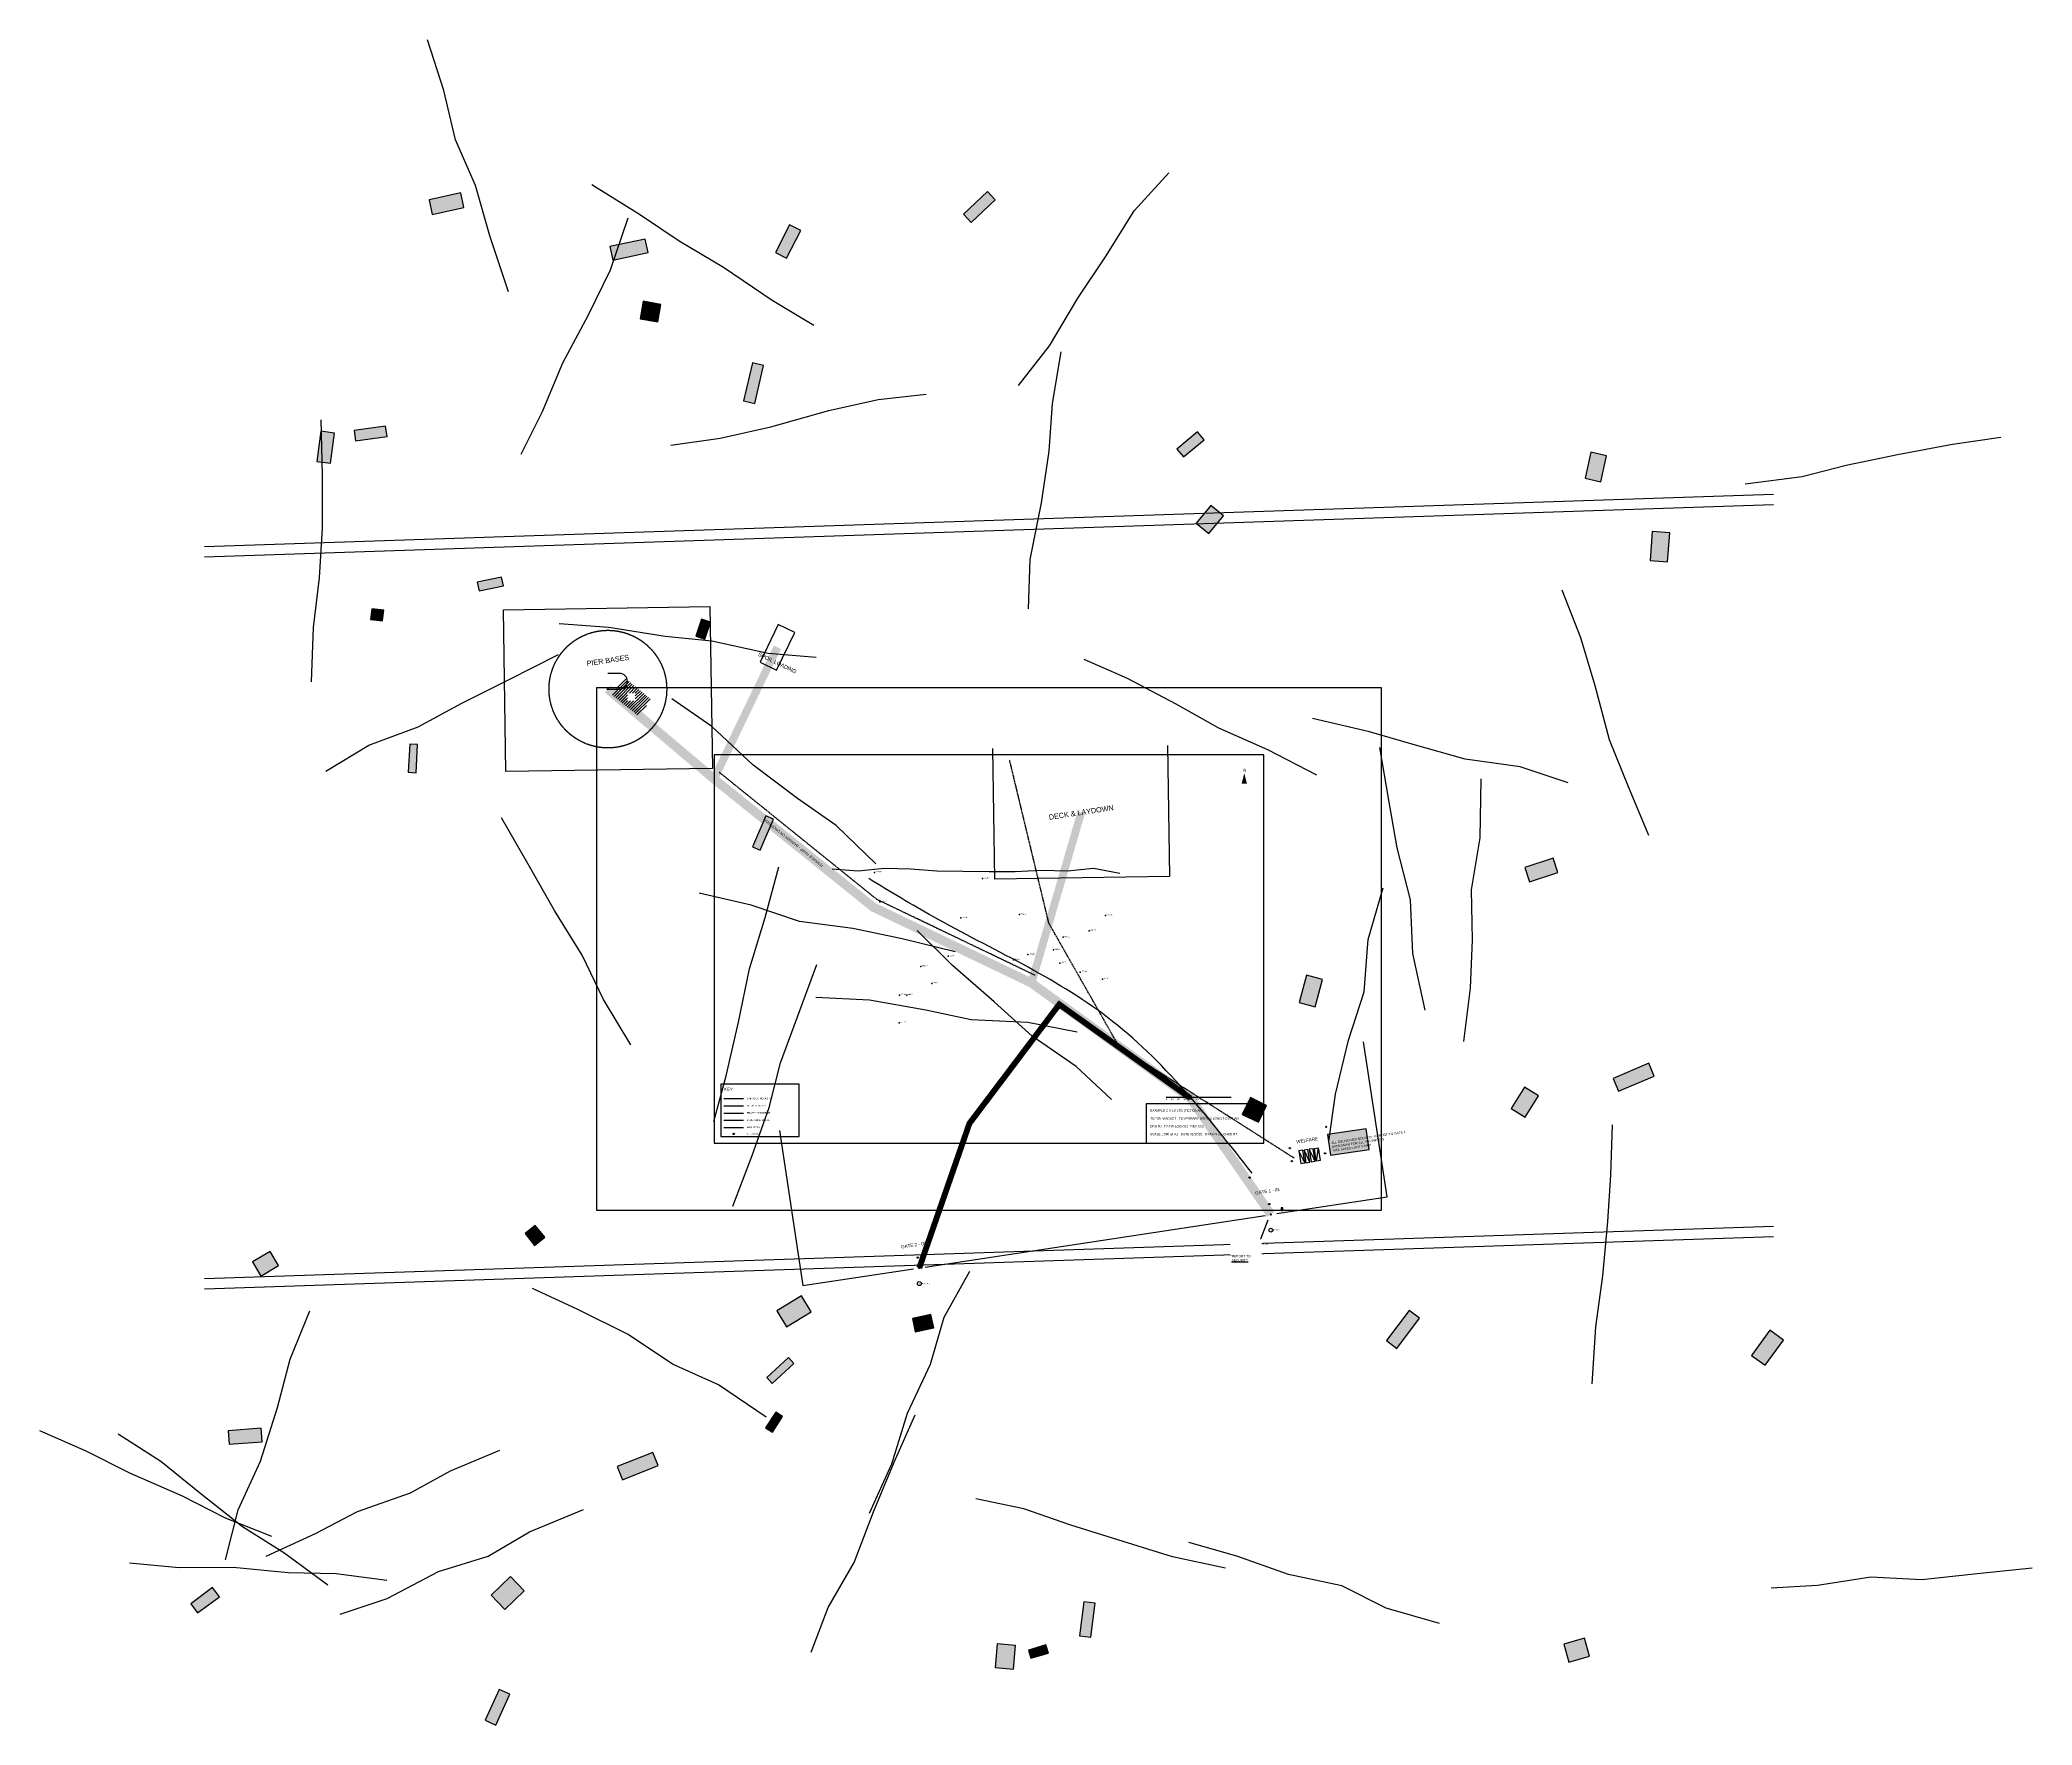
# Model space of a CAD drawing. Header units: millimetres. Extents: x 0 to 476461836, y 0 to 306518700.
# Drawn here: x 474937848 to 476461836, y 305229348 to 306518700 of the extents above; entities outside this region: 2.
import ezdxf
from ezdxf.enums import TextEntityAlignment as Align

# ---------------------------------------------------------------- set-up
doc = ezdxf.new("R2010")
doc.units = ezdxf.units.MM
doc.header["$LTSCALE"] = 500
doc.linetypes.add('DASHED', pattern=[1.524, 1.27, -0.254])
for name, color, linetype in [('EX_DRAINAGE', 4, 'Continuous'), ('IMAGES', 7, 'Continuous'), ('OSBASE$0$Building', 8, 'Continuous'), ('OSBASE$0$Field Boundary', 9, 'Continuous'), ('OSBASE$0$Road Edge', 8, 'Continuous'), ('SV_LEVELS', 3, 'Continuous'), ('SV_TOP OF BANK', 3, 'Continuous'), ('TW_BARRIER', 1, 'DASHED'), ('TW_CAR PARK', 160, 'CONTINUOUS'), ('TW_CRANE RADIUS', 1, 'DASHED'), ('TW_EXCLUSION ZONE', 1, 'CONTINUOUS'), ('TW_HAUL ROAD', 30, 'CONTINUOUS'), ('TW_HAUL ROAD ONE WAY', 30, 'CONTINUOUS'), ('TW_HERAS', 8, 'HERAS_TXT'), ('TW_HOARDING 2.4m', 5, 'CONTINUOUS'), ('TW_LOADING BAY', 40, 'CONTINUOUS'), ('TW_PED ROUTE', 3, 'DASHED'), ('TW_SECURITY', 6, 'Continuous'), ('TW_SYMBOLS', 7, 'CONTINUOUS'), ('TW_WELFARE', 140, 'CONTINUOUS'), ('Z_KEY', 7, 'Continuous'), ('Z_SHEET', 8, 'Continuous'), ('Z_TEXT', 7, 'CONTINUOUS'), ('Z_TITLE', 7, 'Continuous')]:
    doc.layers.add(name, color=color, linetype=linetype)
doc.styles.add('OpenSansCondensed-Light', font='OpenSansCondensed-Light.ttf')
doc.linetypes.add('HERAS_TXT', pattern='A,4000,-750,["H",Standard,S=600,R=0,X=-250,Y=-300],-750', length=5500)
doc.dimstyles.new('EZDXF', dxfattribs={"dimtxt": 0.25, "dimasz": 0.175, "dimexe": 0.375, "dimexo": 0.125, "dimgap": 0.1, "dimtad": 1, "dimlfac": 100, "dimzin": 12, "dimdsep": 46, "dimtxsty": 'OpenSansCondensed-Light', "dimblk": 'ARCHTICK', "dimcen": 2.5, "dimazin": 3, "dimtfac": 0.5, "dimtmove": 2, "dimatfit": 3})
picture_1 = doc.add_image_def('image1.jpg', size_in_pixel=(6000, 4000))

# ---------------------------------------------------------------- blocks, each defined once
blk = doc.blocks.new('GATE')
blk.add_circle((0, 0), 500)
blk.add_text('GA', height=400).set_placement((0, 0), align=Align.MIDDLE_CENTER)
blk = doc.blocks.new('MARSHAL')
blk.add_circle((0, 0), 500)
blk.add_text('MA', height=400).set_placement((0, 0), align=Align.MIDDLE_CENTER)
blk = doc.blocks.new('SPEED_5')
blk.add_circle((0, 0), 500)
blk.add_text('SP', height=400).set_placement((0, 0), align=Align.MIDDLE_CENTER)
blk = doc.blocks.new('WHEEL_WASH')
blk.add_circle((0, 0), 500)
blk.add_text('WH', height=400).set_placement((0, 0), align=Align.MIDDLE_CENTER)
blk = doc.blocks.new('MOBILE_CRANE')
blk.add_circle((0, 0), 500)
blk.add_text('MO', height=400).set_placement((0, 0), align=Align.MIDDLE_CENTER)
blk = doc.blocks.new('FIRST_AID')
blk.add_circle((0, 0), 500)
blk.add_text('FI', height=400).set_placement((0, 0), align=Align.MIDDLE_CENTER)
blk = doc.blocks.new('FIRE_POINT')
blk.add_circle((0, 0), 500)
blk.add_text('FI', height=400).set_placement((0, 0), align=Align.MIDDLE_CENTER)
blk = doc.blocks.new('TOILETS')
blk.add_circle((0, 0), 500)
blk.add_text('TO', height=400).set_placement((0, 0), align=Align.MIDDLE_CENTER)
blk = doc.blocks.new('ASSEMBLY')
blk.add_circle((0, 0), 500)
blk.add_text('AS', height=400).set_placement((0, 0), align=Align.MIDDLE_CENTER)
blk = doc.blocks.new('PED_CROSSING')
blk.add_circle((0, 0), 500)
blk.add_text('PE', height=400).set_placement((0, 0), align=Align.MIDDLE_CENTER)
blk = doc.blocks.new('DOOR_900')
at = {"color": 0}
blk.add_line((0, 0), (900, 0), dxfattribs=at)
blk.add_arc((0, 0), 900, 0, 90, dxfattribs=at)
blk = doc.blocks.new('WELFARE_UNIT_32x10')
at = {"color": 0}
blk.add_line((-4877, -1524), (4877, 1524), dxfattribs=at)
blk.add_lwpolyline([(-4877, -1524), (4877, -1524), (4877, 1524), (-4877, 1524)], close=True, dxfattribs=at)
blk.add_blockref('DOOR_900', (-3500, -1524))
blk.add_text('WELFARE', height=500, dxfattribs=at).set_placement((-1200, -200))
blk = doc.blocks.new('GATE_TAG')
at = {"color": 0}
blk.add_circle((0, 0), 1500, dxfattribs=at)
blk.add_attdef('GATE_NO', (0, -400), '', height=900, dxfattribs=at)
blk = doc.blocks.new('*U1')
blk.add_line((0, 1000), (1200, 1000))
blk.add_lwpolyline([(0, 0), (1200, 0), (1200, 2000), (0, 2000)], close=True)
blk = doc.blocks.new('_ARCHTICK')
at = {"color": 0, "linetype": 'BYBLOCK', "const_width": 0.15}
blk.add_lwpolyline([(-0.5, -0.5), (0.5, 0.5)], dxfattribs=at)
blk = doc.blocks.new('NORTH_ARROW')
blk.add_solid([(0, 6000), (-2000, -2000), (2000, -2000)])
blk.add_text('N', height=2500).set_placement((-800, 7000))

msp = doc.modelspace()

# ---------------------------------------------------------------- hatches: boundary and pattern name
at = {"layer": 'OSBASE$0$Building'}
for points in [[(475238013, 306385169), (475262224, 306390417), (475259814, 306401535), (475235603, 306396286)], [(475650313, 306378970), (475668666, 306396410), (475662668, 306402722), (475644314, 306385283)], [(475509117, 306351617), (475519915, 306372920), (475511408, 306377232), (475500610, 306355929)], [(475376030, 306350258), (475403067, 306356103), (475400860, 306366315), (475373822, 306360470)], [(475410512, 306302910), (475412881, 306316316), (475399367, 306318703), (475396999, 306305297)], [(475484728, 306240543), (475491457, 306269663), (475482953, 306271628), (475476224, 306242508)], [(475160127, 306194765), (475163266, 306217783), (475152768, 306219215), (475149630, 306196197)], [(475179292, 306211917), (475203430, 306215121), (475202371, 306223095), (475178233, 306219892)], [(475812682, 306199581), (475828385, 306212600), (475823340, 306218685), (475807637, 306205666)], [(476131984, 306180654), (476136313, 306200477), (476124145, 306203134), (476119815, 306183311)], [(475832071, 306140904), (475843353, 306154504), (475833667, 306162539), (475822385, 306148938)], [(476182977, 306119262), (476184669, 306141634), (476171221, 306142651), (476169529, 306120278)], [(475273801, 306097068), (475292485, 306100904), (475291087, 306107710), (475272404, 306103873)], [(475199938, 306074242), (475200875, 306082423), (475191727, 306083472), (475190789, 306075291)], [(475446485, 306060274), (475450767, 306073173), (475443861, 306075465), (475439580, 306062566)], [(475225606, 305957998), (475226827, 305979486), (475220744, 305979832), (475219523, 305958344)], [(475488969, 305898791), (475499013, 305922450), (475493099, 305924961), (475483055, 305901302)], [(476077265, 305874627), (476098919, 305881776), (476095345, 305892600), (476073692, 305885450)], [(475913476, 305779007), (475918962, 305799765), (475906705, 305803004), (475901219, 305782246)], [(476145394, 305714417), (476172733, 305725926), (476168621, 305735694), (476141281, 305724185)], [(476073940, 305694451), (476084179, 305710731), (476073604, 305717383), (476063364, 305701103)], [(475869981, 305690607), (475876260, 305703503), (475863839, 305709551), (475857560, 305696654)], [(475316159, 305596359), (475324063, 305602563), (475316864, 305611734), (475308960, 305605529)], [(475106821, 305572945), (475120489, 305580913), (475114143, 305591798), (475100475, 305583830)], [(475509039, 305534134), (475527784, 305545608), (475520357, 305557743), (475501611, 305546268)], [(475975974, 305517557), (475993260, 305540618), (475985325, 305546567), (475968038, 305523506)], [(475607533, 305530192), (475621703, 305533333), (475619451, 305543494), (475605281, 305540353)], [(476257605, 305504636), (476271559, 305523915), (476261165, 305531438), (476247211, 305512159)], [(475498143, 305490740), (475514693, 305505953), (475510491, 305510524), (475493941, 305495311)], [(475498202, 305453458), (475505938, 305465453), (475500738, 305468807), (475493002, 305456812)], [(475082767, 305444344), (475107791, 305446208), (475107026, 305456484), (475082002, 305454620)], [(475383455, 305417143), (475410820, 305427894), (475406828, 305438056), (475379463, 305427305)], [(475058484, 305315169), (475075203, 305327593), (475069973, 305334631), (475053254, 305322207)], [(475293446, 305317960), (475308293, 305332166), (475297953, 305342973), (475283106, 305328767)], [(475741840, 305296600), (475745106, 305322635), (475736408, 305323726), (475733141, 305297692)], [(475682572, 305272107), (475684275, 305290300), (475670260, 305291612), (475668557, 305273419)], [(475695912, 305280479), (475709313, 305284506), (475707415, 305290824), (475694014, 305286798)], [(476107437, 305277625), (476123340, 305282165), (476119435, 305295846), (476103531, 305291306)], [(475286530, 305229348), (475297253, 305252939), (475289105, 305256642), (475278383, 305233051)]]:
    msp.add_hatch(color=8, dxfattribs=at).paths.add_polyline_path(points)
at = {"layer": 'TW_CAR PARK'}
h = msp.add_hatch(color=7, dxfattribs=at)
h.set_gradient(color1=(200, 220, 255))
h.paths.add_polyline_path([(475925107, 305665357), (475954766, 305669866), (475952361, 305685685), (475922702, 305681175)])
at = {"layer": 'TW_EXCLUSION ZONE'}
h = msp.add_hatch(dxfattribs=at)
h.set_pattern_fill('ANSI31', scale=500)
h.paths.add_polyline_path([(475405493, 306014045), (475385240, 306030349), (475375207, 306017885), (475395460, 306001581)])
h.paths.add_polyline_path([(475387350, 306012965), (475393350, 306012965), (475393350, 306018965), (475387350, 306018965)], flags=16)

# ---------------------------------------------------------------- linework, layer by layer
msp.add_line((0, 0), (1000, 1000))
at = {"layer": 'EX_DRAINAGE'}
msp.add_spline([(475865097, 305651684), (475754500, 305770853), (475621336, 305847791), (475571998, 305876960)], degree=3, dxfattribs=at)
at = {"layer": 'OSBASE$0$Building'}
for points in [[(475238013, 306385169), (475262224, 306390417), (475259814, 306401535), (475235603, 306396286)], [(475650313, 306378970), (475668666, 306396410), (475662668, 306402722), (475644314, 306385283)], [(475509117, 306351617), (475519915, 306372920), (475511408, 306377232), (475500610, 306355929)], [(475376030, 306350258), (475403067, 306356103), (475400860, 306366315), (475373822, 306360470)], [(475410512, 306302910), (475412881, 306316316), (475399367, 306318703), (475396999, 306305297)], [(475484728, 306240543), (475491457, 306269663), (475482953, 306271628), (475476224, 306242508)], [(475160127, 306194765), (475163266, 306217783), (475152768, 306219215), (475149630, 306196197)], [(475179292, 306211917), (475203430, 306215121), (475202371, 306223095), (475178233, 306219892)], [(475812682, 306199581), (475828385, 306212600), (475823340, 306218685), (475807637, 306205666)], [(476131984, 306180654), (476136313, 306200477), (476124145, 306203134), (476119815, 306183311)], [(475832071, 306140904), (475843353, 306154504), (475833667, 306162539), (475822385, 306148938)], [(476182977, 306119262), (476184669, 306141634), (476171221, 306142651), (476169529, 306120278)], [(475273801, 306097068), (475292485, 306100904), (475291087, 306107710), (475272404, 306103873)], [(475199938, 306074242), (475200875, 306082423), (475191727, 306083472), (475190789, 306075291)], [(475446485, 306060274), (475450767, 306073173), (475443861, 306075465), (475439580, 306062566)], [(475225606, 305957998), (475226827, 305979486), (475220744, 305979832), (475219523, 305958344)], [(475488969, 305898791), (475499013, 305922450), (475493099, 305924961), (475483055, 305901302)], [(476077265, 305874627), (476098919, 305881776), (476095345, 305892600), (476073692, 305885450)], [(475913476, 305779007), (475918962, 305799765), (475906705, 305803004), (475901219, 305782246)], [(476145394, 305714417), (476172733, 305725926), (476168621, 305735694), (476141281, 305724185)], [(476073940, 305694451), (476084179, 305710731), (476073604, 305717383), (476063364, 305701103)], [(475869981, 305690607), (475876260, 305703503), (475863839, 305709551), (475857560, 305696654)], [(475316159, 305596359), (475324063, 305602563), (475316864, 305611734), (475308960, 305605529)], [(475106821, 305572945), (475120489, 305580913), (475114143, 305591798), (475100475, 305583830)], [(475509039, 305534134), (475527784, 305545608), (475520357, 305557743), (475501611, 305546268)], [(475975974, 305517557), (475993260, 305540618), (475985325, 305546567), (475968038, 305523506)], [(475607533, 305530192), (475621703, 305533333), (475619451, 305543494), (475605281, 305540353)], [(476257605, 305504636), (476271559, 305523915), (476261165, 305531438), (476247211, 305512159)], [(475498143, 305490740), (475514693, 305505953), (475510491, 305510524), (475493941, 305495311)], [(475498202, 305453458), (475505938, 305465453), (475500738, 305468807), (475493002, 305456812)], [(475082767, 305444344), (475107791, 305446208), (475107026, 305456484), (475082002, 305454620)], [(475383455, 305417143), (475410820, 305427894), (475406828, 305438056), (475379463, 305427305)], [(475058484, 305315169), (475075203, 305327593), (475069973, 305334631), (475053254, 305322207)], [(475293446, 305317960), (475308293, 305332166), (475297953, 305342973), (475283106, 305328767)], [(475741840, 305296600), (475745106, 305322635), (475736408, 305323726), (475733141, 305297692)], [(475682572, 305272107), (475684275, 305290300), (475670260, 305291612), (475668557, 305273419)], [(475695912, 305280479), (475709313, 305284506), (475707415, 305290824), (475694014, 305286798)], [(476107437, 305277625), (476123340, 305282165), (476119435, 305295846), (476103531, 305291306)], [(475286530, 305229348), (475297253, 305252939), (475289105, 305256642), (475278383, 305233051)]]:
    msp.add_lwpolyline(points, close=True, dxfattribs=at)
at = {"layer": 'OSBASE$0$Field Boundary'}
for points in [[(475296431, 306325965), (475282128, 306368839), (475271102, 306407316), (475255861, 306442083), (475246956, 306480010), (475234359, 306518700)], [(475686425, 306254255), (475710053, 306284506), (475731819, 306321101), (475753437, 306353380), (475774900, 306387857), (475801343, 306417056)], [(475530016, 306300178), (475497981, 306319379), (475460820, 306344470), (475426977, 306364646), (475396434, 306385022), (475360083, 306407693)], [(475305907, 306201723), (475322392, 306234406), (475337962, 306271687), (475357451, 306308221), (475374479, 306342805), (475387935, 306382557)], [(475694060, 306083489), (475695381, 306121136), (475704099, 306164573), (475709878, 306203953), (475712521, 306240518), (475718982, 306279942)], [(475420574, 306208669), (475458287, 306213928), (475496927, 306222698), (475541494, 306235132), (475579045, 306243484), (475615932, 306247709)], [(475145707, 306027455), (475147066, 306069039), (475151770, 306107038), (475154090, 306144982), (475153938, 306185600), (475152914, 306227994)], [(476242244, 306178939), (476285995, 306184535), (476319543, 306193270), (476358777, 306201550), (476400991, 306209442), (476437859, 306214641)], [(476168720, 305909963), (476153142, 305947264), (476138586, 305983202), (476127458, 306024381), (476116671, 306061168), (476102377, 306097588)], [(475531749, 306046213), (475494955, 306049285), (475451918, 306058645), (475416240, 306062133), (475373046, 306069152), (475335188, 306071915)], [(475156512, 305959130), (475189626, 305979176), (475227366, 305993115), (475260594, 306011332), (475296364, 306029039), (475334589, 306048362)], [(475914702, 305956060), (475877257, 305975410), (475839595, 305992135), (475807041, 306010489), (475769883, 306030114), (475736787, 306044591)], [(475577384, 305888318), (475546976, 305917754), (475517489, 305938311), (475483353, 305963965), (475451915, 305993384), (475421197, 306014539)], [(476106919, 305950199), (476070225, 305962550), (476028064, 305968369), (475988305, 305979682), (475954918, 305989266), (475911421, 305999541)], [(475997432, 305776286), (475988097, 305819768), (475986352, 305860823), (475976006, 305900518), (475969819, 305936922), (475962927, 305977343)], [(476027210, 305752316), (476032251, 305793086), (476033715, 305830078), (476032870, 305868505), (476039518, 305908229), (476040284, 305953268)], [(475390034, 305749729), (475369006, 305784619), (475352757, 305818525), (475331514, 305852606), (475311376, 305888001), (475291008, 305923446)], [(475453278, 305691249), (475462837, 305726057), (475472378, 305767209), (475480597, 305808083), (475492792, 305847326), (475503003, 305886003)], [(475638005, 305821079), (475597364, 305830944), (475559764, 305838951), (475518835, 305844169), (475481900, 305856772), (475442245, 305865761)], [(475923745, 305676141), (475928896, 305712160), (475938964, 305753340), (475950950, 305790473), (475954027, 305830336), (475965375, 305869983)], [(475757584, 305707940), (475730674, 305733326), (475696922, 305756429), (475667858, 305782751), (475636061, 305810652), (475608878, 305837210)], [(475468003, 305626399), (475482708, 305665131), (475495719, 305701902), (475504414, 305736111), (475519136, 305776219), (475532259, 305811396)], [(475731292, 305759457), (475693550, 305766805), (475650360, 305769060), (475615462, 305776474), (475572423, 305783941), (475531325, 305785987)], [(476125311, 305490594), (476128005, 305534015), (476133445, 305573075), (476137205, 305614701), (476139543, 305650051), (476140925, 305688725)], [(475572601, 305391480), (475589668, 305429399), (475601501, 305468046), (475619098, 305505560), (475629528, 305541508), (475649346, 305576596)], [(475493449, 305464982), (475457092, 305489673), (475421756, 305505437), (475387796, 305528170), (475349346, 305547300), (475314665, 305563367)], [(475079747, 305355881), (475089532, 305394194), (475106616, 305431442), (475119728, 305472285), (475129317, 305509281), (475144398, 305546297)], [(475115320, 305373677), (475079793, 305387592), (475047012, 305404663), (475006725, 305422039), (474973326, 305438895), (474937848, 305454596)], [(475527919, 305285141), (475540921, 305319468), (475560856, 305353902), (475575489, 305392445), (475591441, 305430608), (475607391, 305466662)], [(475158020, 305336486), (475124530, 305361241), (475092958, 305380989), (475061318, 305406022), (475030440, 305430957), (474997651, 305451907)], [(475110952, 305358752), (475148743, 305375995), (475180736, 305392778), (475221420, 305407073), (475251880, 305424027), (475289811, 305439628)], [(475167551, 305314231), (475203528, 305326341), (475242903, 305346867), (475280776, 305358616), (475312292, 305377280), (475353753, 305394275)], [(475844710, 305349372), (475804258, 305358039), (475766443, 305369917), (475726477, 305382249), (475690493, 305394744), (475653777, 305402461)], [(476008560, 305307207), (475967816, 305318744), (475933737, 305335928), (475893020, 305344605), (475853438, 305358694), (475816850, 305369207)], [(475203271, 305339974), (475164623, 305345226), (475127793, 305345935), (475085715, 305349947), (475044451, 305349587), (475006516, 305353306)], [(476262161, 305334321), (476297631, 305336443), (476338548, 305342750), (476377539, 305340878), (476419704, 305345418), (476461836, 305349724)]]:
    msp.add_lwpolyline(points, dxfattribs=at)
at = {"layer": 'OSBASE$0$Road Edge'}
for points in [[(475063910, 306131170), (476263910, 306171170)], [(475063910, 306123170), (476263910, 306163170)], [(475063910, 305571170), (476263910, 305611170)], [(475063910, 305563170), (476263910, 305603170)]]:
    msp.add_lwpolyline(points, dxfattribs=at)
at = {"layer": 'SV_LEVELS'}
for p in [(475576427, 305881729, 88904), (475658839, 305877011, 89039), (475580362, 305859234, 91825), (475687228, 305849531, 91023), (475642252, 305846955, 87460), (475740569, 305837082, 91787), (475753132, 305848830, 90376), (475693539, 305818851, 86204), (475713306, 305822439, 88961), (475720651, 305832139, 87387), (475611829, 305809830, 88073), (475632531, 305817564, 91938), (475682702, 305814840, 91988), (475718054, 305812385, 91214), (475733599, 305805550, 87939), (475620043, 305796824, 89240), (475750681, 305800114, 89313), (475595366, 305787899, 86634), (475601077, 305787901, 86906), (475595102, 305766684, 90206)]:
    msp.add_point(p, dxfattribs=at)
at = {"layer": 'SV_TOP OF BANK'}
msp.add_polyline3d([(475543910, 305884576, 88000), (475563910, 305882906, 88150), (475583910, 305884923, 88300), (475603910, 305884600, 88450), (475623910, 305882853, 88600), (475643910, 305882670, 88750), (475663910, 305882485, 88900), (475683910, 305882467, 89050), (475703910, 305883453, 89200), (475723910, 305882835, 89350), (475743910, 305885005, 89500), (475763910, 305881174, 89650)], dxfattribs=at)
at = {"layer": 'TW_BARRIER'}
for points in [[(475699206, 305802977), (475578117, 305861070), (475457611, 305958300)], [(475461160, 305697670), (475476160, 305697670)]]:
    msp.add_lwpolyline(points, dxfattribs=at)
at = {"layer": 'TW_CAR PARK'}
msp.add_lwpolyline([(475925107, 305665357), (475954766, 305669866), (475952361, 305685685), (475922702, 305681175)], close=True, dxfattribs=at)
at = {"layer": 'TW_CRANE RADIUS'}
msp.add_circle((475372350, 306021965), 45000, dxfattribs=at)
at = {"layer": 'TW_HAUL ROAD'}
for points, const_width in [([(475453535, 305953237), (475502055, 306054008)], 6000), ([(475879496, 305620055), (475818019, 305708996), (475696394, 305797117), (475575305, 305855210), (475453535, 305953237), (475372350, 306021965)], 7000), ([(475696394, 305797117), (475734434, 305927657)], 6000)]:
    msp.add_lwpolyline(points, dxfattribs=dict(at, const_width=const_width))
at = {"layer": 'TW_HAUL ROAD', "elevation": 87500}
msp.add_lwpolyline([(475372350, 306021965), (475381350, 306021965, 1), (475381350, 306033965), (475372350, 306033965)], format="xyb", dxfattribs=at)
at = {"layer": 'TW_HAUL ROAD'}
msp.add_lwpolyline([(475461160, 305686670), (475476160, 305686670)], dxfattribs=at)
at = {"layer": 'TW_HAUL ROAD ONE WAY', "const_width": 4500}
msp.add_lwpolyline([(475818019, 305708996), (475717626, 305780758), (475648925, 305689686), (475610571, 305579169)], dxfattribs=at)
at = {"layer": 'TW_HAUL ROAD ONE WAY', "color": 30}
msp.add_solid([(475681469, 305732827), (475684473, 305734319), (475682078, 305736125)], dxfattribs=at)
at = {"layer": 'TW_HERAS'}
msp.add_lwpolyline([(475292403, 306082673), (475450387, 306085111), (475452299, 305961258), (475294312, 305958819)], close=True, dxfattribs=at)
for points in [[(475800530, 305978712), (475802082, 305878675), (475668337, 305876602), (475666787, 305976639)], [(475461160, 305703170), (475476160, 305703170)]]:
    msp.add_lwpolyline(points, dxfattribs=at)
at = {"layer": 'TW_HOARDING 2.4m', "true_color": 0x005493}
for points in [[(475883945, 305620731), (475968474, 305633583), (475950437, 305752220)], [(475883945, 305620731), (475968474, 305633583), (475950437, 305752220)], [(475503556, 305684278), (475521593, 305565641), (475606122, 305578493)], [(475503556, 305684278), (475521593, 305565641), (475606122, 305578493)], [(475615020, 305579845), (475875047, 305619379)]]:
    msp.add_lwpolyline(points, dxfattribs=at)
at = {"layer": 'TW_HOARDING 2.4m'}
msp.add_lwpolyline([(475461160, 305708670), (475476160, 305708670)], dxfattribs=at)
at = {"layer": 'TW_LOADING BAY'}
msp.add_lwpolyline([(475501421, 306036555), (475515303, 306065387), (475502689, 306071461), (475488807, 306042629)], close=True, dxfattribs=at)
at = {"layer": 'TW_PED ROUTE'}
for points in [[(475897211, 305663208), (475763288, 305748650), (475709708, 305842806), (475679659, 305967663)], [(475461160, 305692170), (475476160, 305692170)]]:
    msp.add_lwpolyline(points, dxfattribs=at)
at = {"layer": 'Z_KEY'}
msp.add_lwpolyline([(475458660, 305679670), (475518660, 305679670), (475518660, 305719670), (475458660, 305719670)], close=True, dxfattribs=at)
at = {"layer": 'Z_SHEET'}
msp.add_lwpolyline([(475453660, 305674670), (475874160, 305674670), (475874160, 305971670), (475453660, 305971670)], close=True, dxfattribs=at)
at = {"layer": 'Z_SHEET', "const_width": 800}
for points in [[(475799160, 305709670), (475809160, 305709670)], [(475819160, 305709670), (475829160, 305709670)], [(475839160, 305709670), (475849160, 305709670)]]:
    msp.add_lwpolyline(points, dxfattribs=at)
at = {"layer": 'Z_SHEET'}
for points in [[(475809160, 305709670), (475819160, 305709670)], [(475829160, 305709670), (475839160, 305709670)]]:
    msp.add_lwpolyline(points, dxfattribs=at)
at = {"layer": 'Z_TITLE'}
msp.add_lwpolyline([(475784160, 305674670), (475874160, 305674670), (475874160, 305704670), (475784160, 305704670)], close=True, dxfattribs=at)

# ---------------------------------------------------------------- block references
at = {"layer": 'TW_SECURITY'}
msp.add_blockref('*U1', (475887496, 305623055), dxfattribs=at)
for p, values in [((475879496, 305608055), {'GATE_NO': 'GATE 1 (IN)'}), ((475610571, 305567169), {'GATE_NO': 'GATE 2 (OUT)'})]:
    msp.add_blockref('GATE_TAG', p, dxfattribs=at).add_auto_attribs(values)
at = {"layer": 'TW_SYMBOLS'}
for name, p, rotation in [('MOBILE_CRANE', (475372350, 306021965), 0.8840066562372121), ('PED_CROSSING', (475763288, 305748650), -125.92446876200114), ('WHEEL_WASH', (475648925, 305689686), 142.97058815636012), ('SPEED_5', (475863225, 305648222), 8.644760059721362), ('MARSHAL', (475878294, 305627964), 8.644760059721362), ('GATE', (475879496, 305620055), 8.644760059721362), ('MARSHAL', (475609369, 305587078), 8.644760059721362), ('GATE', (475610571, 305579169), 8.644760059721362)]:
    msp.add_blockref(name, p, dxfattribs=dict(at, rotation=rotation))
for name, p in [('GATE', (475468660, 305681670)), ('ASSEMBLY', (475921800, 305687107)), ('FIRST_AID', (475894031, 305670816)), ('TOILETS', (475920938, 305666815)), ('FIRE_POINT', (475895534, 305660930))]:
    msp.add_blockref(name, p, dxfattribs=at)
at = {"layer": 'TW_WELFARE', "color": 140}
for p, rotation in [((475903143, 305664110), 98.64597461032346), ((475907098, 305664711), 98.64884653421274), ((475911052, 305665312), 98.64597461032346)]:
    msp.add_blockref('WELFARE_UNIT_32x10', p, dxfattribs=dict(at, rotation=rotation))
at = {"layer": 'TW_WELFARE', "color": 140, "xscale": -1, "rotation": 98.64597461032346}
msp.add_blockref('WELFARE_UNIT_32x10', (475915006, 305665914), dxfattribs=at)
at = {"layer": 'Z_SHEET'}
msp.add_blockref('NORTH_ARROW', (475859160, 305951670), dxfattribs=at)

# ---------------------------------------------------------------- texts
msp.add_text('.', height=250).set_placement((0, 0))
at = {"layer": 'SV_LEVELS'}
for s, p in [('+88.90', (475577227, 305881729)), ('+89.04', (475659639, 305877011)), ('+91.82', (475581162, 305859234)), ('+91.02', (475688028, 305849531)), ('+90.38', (475753932, 305848830)), ('+87.46', (475643052, 305846955)), ('+91.79', (475741369, 305837082)), ('+91.94', (475633331, 305817564)), ('+86.20', (475694339, 305818851)), ('+88.96', (475714106, 305822439)), ('+87.39', (475721451, 305832139)), ('+88.07', (475612629, 305809830)), ('+91.99', (475683502, 305814840)), ('+91.21', (475718854, 305812385)), ('+87.94', (475734399, 305805550)), ('+86.63', (475596166, 305787899)), ('+86.91', (475601877, 305787901)), ('+89.24', (475620843, 305796824)), ('+89.31', (475751481, 305800114)), ('+90.21', (475595902, 305766684))]:
    msp.add_text(s, height=1000, dxfattribs=at).set_placement(p)
at = {"layer": 'Z_KEY'}
for s, height, p in [('KEY', 2500, (475461160, 305714670)), ('2.4m SOLID HOARDING', 1250, (475478660, 305708170)), ('HERAS FENCING', 1250, (475478660, 305702670)), ('RED/WHITE BARRIER', 1250, (475478660, 305697170)), ('SITE GATE', 1250, (475478660, 305681170)), ('PEDESTRIAN ROUTE', 1250, (475478660, 305691670)), ('HAUL ROAD', 1250, (475478660, 305686170))]:
    msp.add_text(s, height=height, dxfattribs=at).set_placement(p)
at = {"layer": 'Z_SHEET'}
msp.add_text('0      10      20      30      40      50m', height=1250, dxfattribs=at).set_placement((475799160, 305707670))
at = {"layer": 'Z_TEXT'}
for s, height, rotation, p in [('PIER BASES', 4000, 8.64476, (475372350, 306043965)), ('SPOIL LOADING', 3000, -25.710244, (475502055, 306042008)), ('DECK & LAYDOWN', 4000, 8.64476, (475734434, 305927657)), ('TERRACE RAMP - BARRIER ON DROP SIDE', 2000, 141.165321, (475514420, 305904224)), ('WELFARE', 2500, 8.64476, (475907271, 305676875)), ('GATE 1 - IN', 2500, 8.64476, (475876790, 305637851)), ('GATE 2 - OUT', 2500, 8.64476, (475607865, 305596965))]:
    msp.add_text(s, height=height, rotation=rotation, dxfattribs=at).set_placement(p, align=Align.MIDDLE_CENTER)
msp.add_text('SECURITY GATEHOUSE', height=1500, dxfattribs=at).set_placement((475853496, 305597055))
at = {"layer": 'Z_TEXT', "insert": (475925668, 305675627), "char_height": 1800, "attachment_point": 1, "rotation": 8.64476}
msp.add_mtext('ALL DELIVERIES BOOKED - REPORT TO GATE 1\\PBANKSMAN FOR ALL REVERSING\\PSITE SPEED LIMIT 5 MPH', dxfattribs=at)
at = {"layer": 'Z_TEXT', "insert": (475849496, 305595055), "char_height": 1800, "width": 22000, "attachment_point": 1}
msp.add_mtext('{\\fArial|b1|i0|c0|p34;SITE ACCESS}\\PALL VEHICLES REPORT TO\\P\\LSECURITY\\l', dxfattribs=at)
at = {"layer": 'Z_TITLE'}
for s, p in [('EXAMPLE CIVILS LTD (FICTIONAL)', (475787160, 305698670)), ('TILTON VIADUCT - TEMPORARY WORKS LOGISTICS PLAN', (475787160, 305692670)), ('SCALE 1:500 @ A1   DATE 31/10/26   DRAWN JB  CHKD RT', (475787160, 305680670)), ('DRG No. TV-TW-LOG-001   REV C02', (475787160, 305686670))]:
    msp.add_text(s, height=1750, dxfattribs=at).set_placement(p)

# ---------------------------------------------------------------- pictures from other files: only their frames are drawn
at = {"layer": 'IMAGES'}
image = msp.add_image(picture_1, insert=(475363910, 305623170), size_in_units=(600000, 400000), dxfattribs=at)

# ---------------------------------------------------------------- leaders
at = {"layer": 'Z_TEXT'}
msp.add_leader([(475870496, 305598055), (475877496, 305616055)], dimstyle='EZDXF', dxfattribs=at)

# ---------------------------------------------------------------- next in the draw order: wipeouts: each hides what was drawn before it
msp.add_wipeout([(475848496, 305589055), (475872496, 305589055), (475872496, 305601055), (475848496, 305601055)])

# ---------------------------------------------------------------- next in the draw order: linework, layer by layer
at = {"layer": 'TW_HOARDING 2.4m', "true_color": 0x005493}
msp.add_lwpolyline([(475615020, 305579845), (475875047, 305619379)], dxfattribs=at)

doc.saveas('drawing.dxf')
